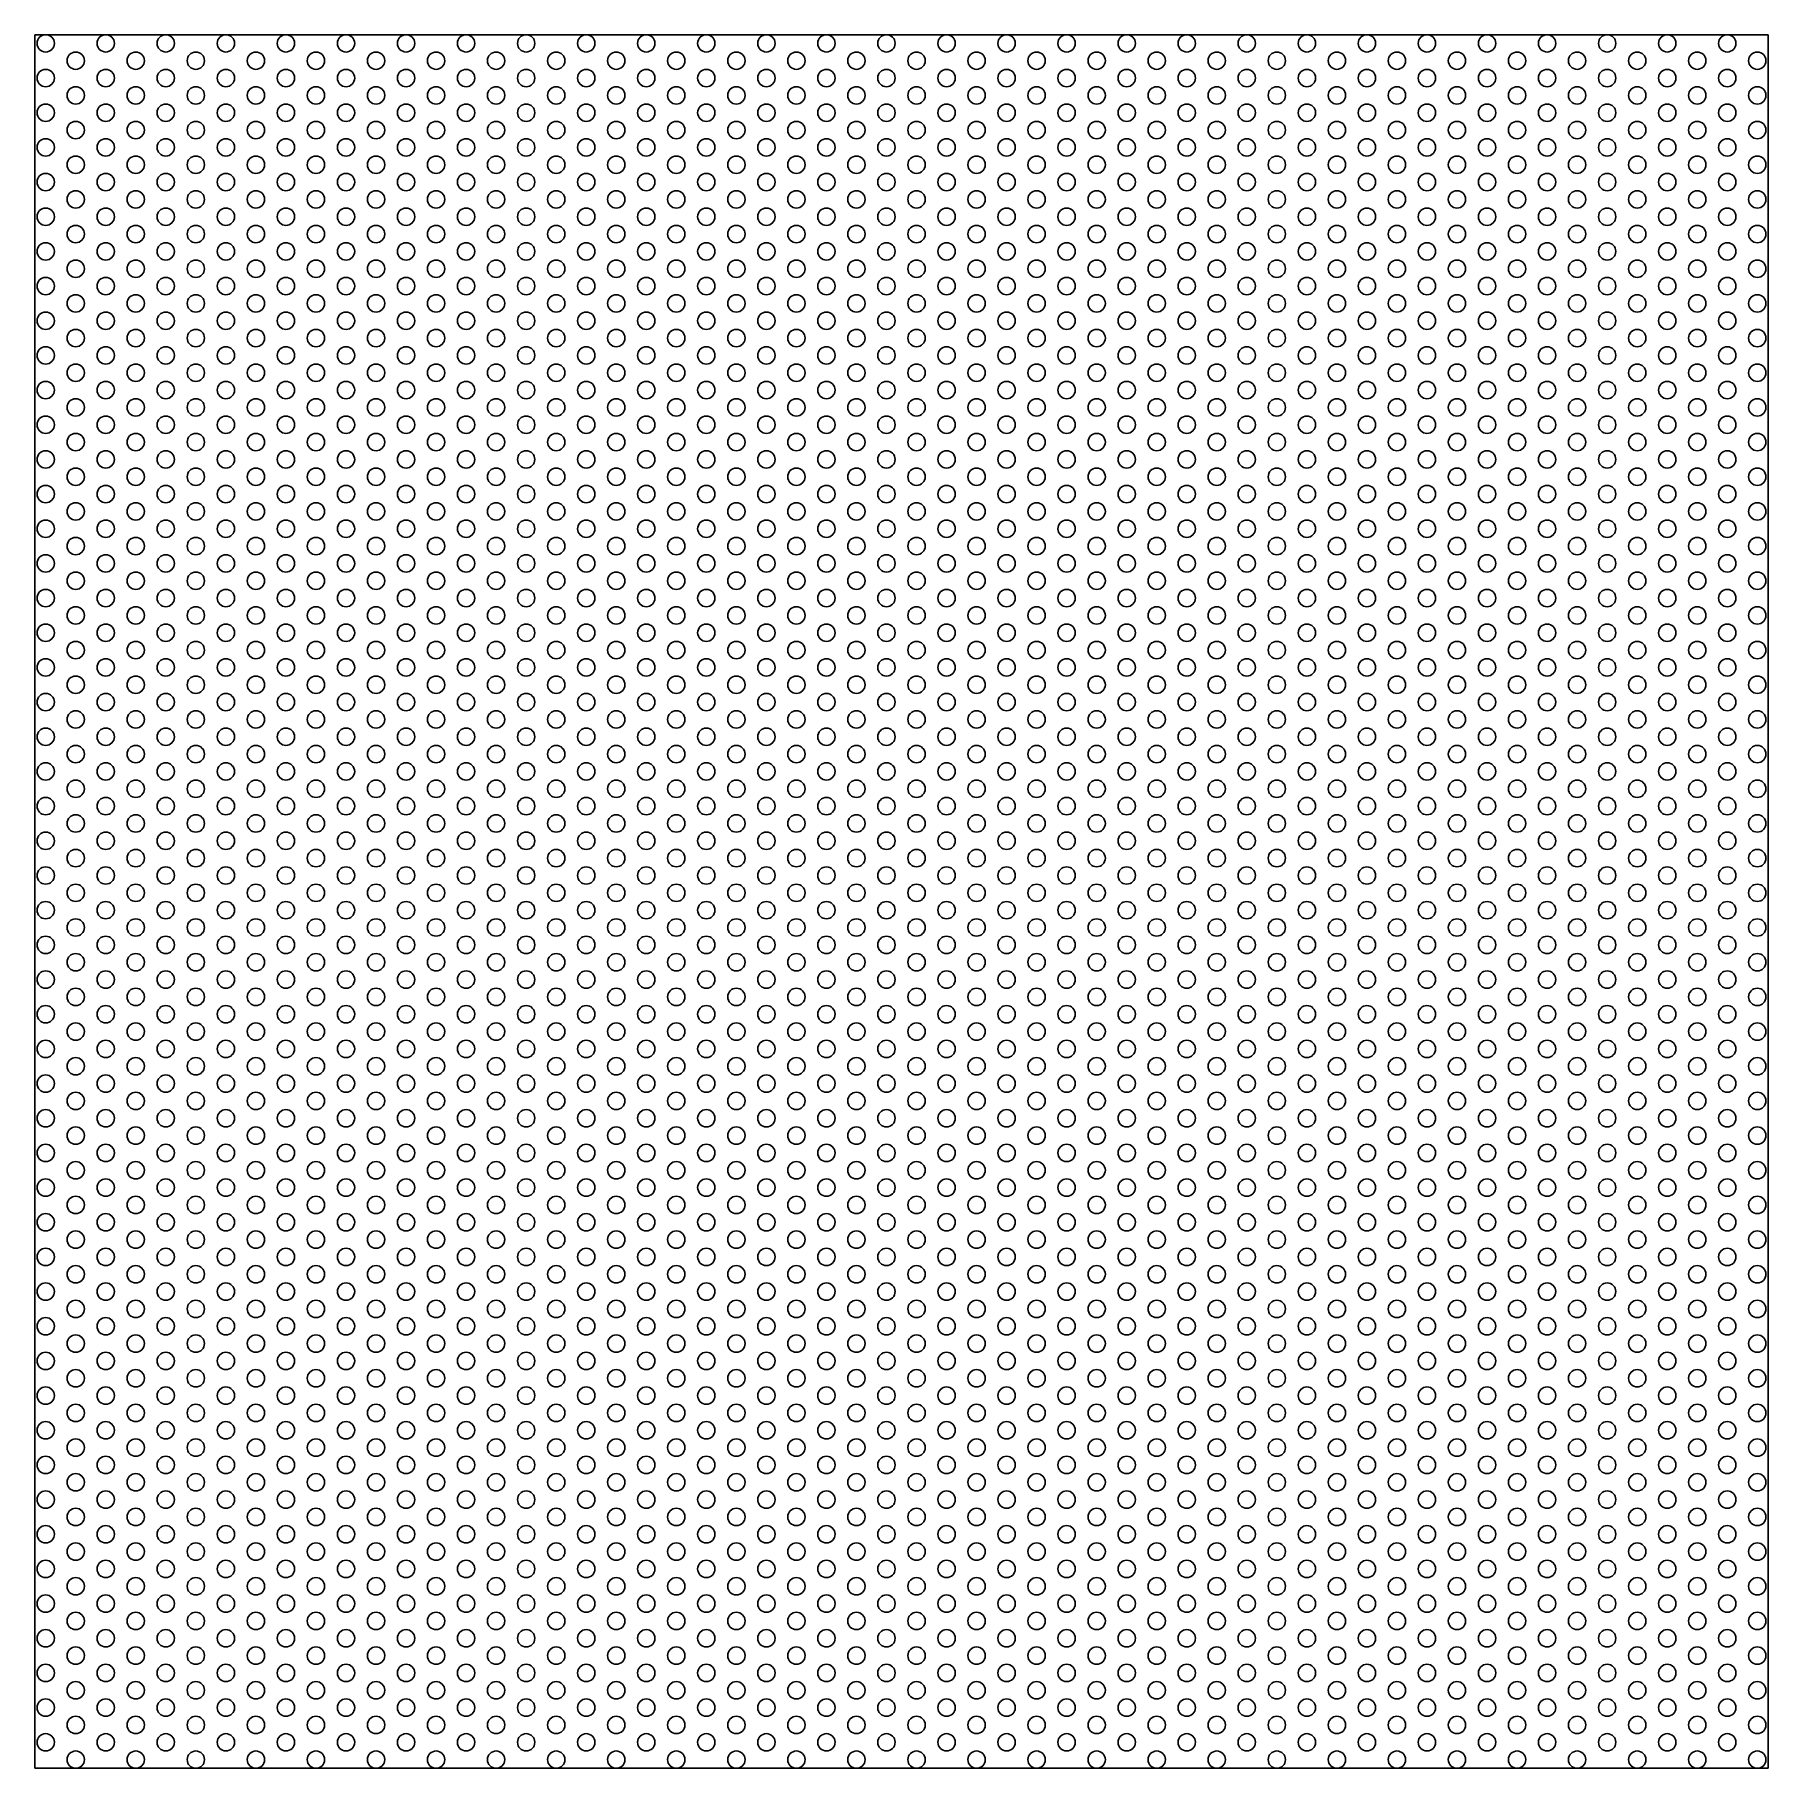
# Model space of a CAD drawing. Header units: millimetres. Extents: x 0 to 5, y 0 to 5.
import ezdxf

# ---------------------------------------------------------------- set-up
doc = ezdxf.new("R2010")
doc.units = ezdxf.units.MM

msp = doc.modelspace()

# ---------------------------------------------------------------- linework, layer by layer
for p, q in [((5, 5), (0, 5)), ((0, 5), (0, 0)), ((5, 0), (5, 5)), ((0, 0), (5, 0))]:
    msp.add_line(p, q)
for centre in [(0.0318, 4.975), (0.205, 4.975), (0.3782, 4.975), (0.5514, 4.975), (0.7246, 4.975), (0.8979, 4.975), (1.0711, 4.975), (1.2443, 4.975), (1.4175, 4.975), (1.5907, 4.975), (1.7639, 4.975), (1.9371, 4.975), (2.1103, 4.975), (2.2835, 4.975), (2.4567, 4.975), (2.6299, 4.975), (2.8031, 4.975), (2.9763, 4.975), (3.1495, 4.975), (3.3227, 4.975), (3.4959, 4.975), (3.6691, 4.975), (3.8423, 4.975), (4.0155, 4.975), (4.1887, 4.975), (4.362, 4.975), (4.5352, 4.975), (4.7084, 4.975), (4.8816, 4.975), (0.1184, 4.925), (0.2916, 4.925), (0.4648, 4.925), (0.638, 4.925), (0.8113, 4.925), (0.9845, 4.925), (1.1577, 4.925), (1.3309, 4.925), (1.5041, 4.925), (1.6773, 4.925), (1.8505, 4.925), (2.0237, 4.925), (2.1969, 4.925), (2.3701, 4.925), (2.5433, 4.925), (2.7165, 4.925), (2.8897, 4.925), (3.0629, 4.925), (3.2361, 4.925), (3.4093, 4.925), (3.5825, 4.925), (3.7557, 4.925), (3.9289, 4.925), (4.1021, 4.925), (4.2754, 4.925), (4.4486, 4.925), (4.6218, 4.925), (4.795, 4.925), (4.9682, 4.925), (0.0318, 4.875), (0.205, 4.875), (0.3782, 4.875), (0.5514, 4.875), (0.7246, 4.875), (0.8979, 4.875), (1.0711, 4.875), (1.2443, 4.875), (1.4175, 4.875), (1.5907, 4.875), (1.7639, 4.875), (1.9371, 4.875), (2.1103, 4.875), (2.2835, 4.875), (2.4567, 4.875), (2.6299, 4.875), (2.8031, 4.875), (2.9763, 4.875), (3.1495, 4.875), (3.3227, 4.875), (3.4959, 4.875), (3.6691, 4.875), (3.8423, 4.875), (4.0155, 4.875), (4.1887, 4.875), (4.362, 4.875), (4.5352, 4.875), (4.7084, 4.875), (4.8816, 4.875), (0.1184, 4.825), (0.2916, 4.825), (0.4648, 4.825), (0.638, 4.825), (0.8113, 4.825), (0.9845, 4.825), (1.1577, 4.825), (1.3309, 4.825), (1.5041, 4.825), (1.6773, 4.825), (1.8505, 4.825), (2.0237, 4.825), (2.1969, 4.825), (2.3701, 4.825), (2.5433, 4.825), (2.7165, 4.825), (2.8897, 4.825), (3.0629, 4.825), (3.2361, 4.825), (3.4093, 4.825), (3.5825, 4.825), (3.7557, 4.825), (3.9289, 4.825), (4.1021, 4.825), (4.2754, 4.825), (4.4486, 4.825), (4.6218, 4.825), (4.795, 4.825), (4.9682, 4.825), (0.0318, 4.775), (0.205, 4.775), (0.3782, 4.775), (0.5514, 4.775), (0.7246, 4.775), (0.8979, 4.775), (1.0711, 4.775), (1.2443, 4.775), (1.4175, 4.775), (1.5907, 4.775), (1.7639, 4.775), (1.9371, 4.775), (2.1103, 4.775), (2.2835, 4.775), (2.4567, 4.775), (2.6299, 4.775), (2.8031, 4.775), (2.9763, 4.775), (3.1495, 4.775), (3.3227, 4.775), (3.4959, 4.775), (3.6691, 4.775), (3.8423, 4.775), (4.0155, 4.775), (4.1887, 4.775), (4.362, 4.775), (4.5352, 4.775), (4.7084, 4.775), (4.8816, 4.775), (0.1184, 4.725), (0.2916, 4.725), (0.4648, 4.725), (0.638, 4.725), (0.8113, 4.725), (0.9845, 4.725), (1.1577, 4.725), (1.3309, 4.725), (1.5041, 4.725), (1.6773, 4.725), (1.8505, 4.725), (2.0237, 4.725), (2.1969, 4.725), (2.3701, 4.725), (2.5433, 4.725), (2.7165, 4.725), (2.8897, 4.725), (3.0629, 4.725), (3.2361, 4.725), (3.4093, 4.725), (3.5825, 4.725), (3.7557, 4.725), (3.9289, 4.725), (4.1021, 4.725), (4.2754, 4.725), (4.4486, 4.725), (4.6218, 4.725), (4.795, 4.725), (4.9682, 4.725), (0.0318, 4.675), (0.205, 4.675), (0.3782, 4.675), (0.5514, 4.675), (0.7246, 4.675), (0.8979, 4.675), (1.0711, 4.675), (1.2443, 4.675), (1.4175, 4.675), (1.5907, 4.675), (1.7639, 4.675), (1.9371, 4.675), (2.1103, 4.675), (2.2835, 4.675), (2.4567, 4.675), (2.6299, 4.675), (2.8031, 4.675), (2.9763, 4.675), (3.1495, 4.675), (3.3227, 4.675), (3.4959, 4.675), (3.6691, 4.675), (3.8423, 4.675), (4.0155, 4.675), (4.1887, 4.675), (4.362, 4.675), (4.5352, 4.675), (4.7084, 4.675), (4.8816, 4.675), (0.1184, 4.625), (0.2916, 4.625), (0.4648, 4.625), (0.638, 4.625), (0.8113, 4.625), (0.9845, 4.625), (1.1577, 4.625), (1.3309, 4.625), (1.5041, 4.625), (1.6773, 4.625), (1.8505, 4.625), (2.0237, 4.625), (2.1969, 4.625), (2.3701, 4.625), (2.5433, 4.625), (2.7165, 4.625), (2.8897, 4.625), (3.0629, 4.625), (3.2361, 4.625), (3.4093, 4.625), (3.5825, 4.625), (3.7557, 4.625), (3.9289, 4.625), (4.1021, 4.625), (4.2754, 4.625), (4.4486, 4.625), (4.6218, 4.625), (4.795, 4.625), (4.9682, 4.625), (0.0318, 4.575), (0.205, 4.575), (0.3782, 4.575), (0.5514, 4.575), (0.7246, 4.575), (0.8979, 4.575), (1.0711, 4.575), (1.2443, 4.575), (1.4175, 4.575), (1.5907, 4.575), (1.7639, 4.575), (1.9371, 4.575), (2.1103, 4.575), (2.2835, 4.575), (2.4567, 4.575), (2.6299, 4.575), (2.8031, 4.575), (2.9763, 4.575), (3.1495, 4.575), (3.3227, 4.575), (3.4959, 4.575), (3.6691, 4.575), (3.8423, 4.575), (4.0155, 4.575), (4.1887, 4.575), (4.362, 4.575), (4.5352, 4.575), (4.7084, 4.575), (4.8816, 4.575), (0.1184, 4.525), (0.2916, 4.525), (0.4648, 4.525), (0.638, 4.525), (0.8113, 4.525), (0.9845, 4.525), (1.1577, 4.525), (1.3309, 4.525), (1.5041, 4.525), (1.6773, 4.525), (1.8505, 4.525), (2.0237, 4.525), (2.1969, 4.525), (2.3701, 4.525), (2.5433, 4.525), (2.7165, 4.525), (2.8897, 4.525), (3.0629, 4.525), (3.2361, 4.525), (3.4093, 4.525), (3.5825, 4.525), (3.7557, 4.525), (3.9289, 4.525), (4.1021, 4.525), (4.2754, 4.525), (4.4486, 4.525), (4.6218, 4.525), (4.795, 4.525), (4.9682, 4.525), (0.0318, 4.475), (0.205, 4.475), (0.3782, 4.475), (0.5514, 4.475), (0.7246, 4.475), (0.8979, 4.475), (1.0711, 4.475), (1.2443, 4.475), (1.4175, 4.475), (1.5907, 4.475), (1.7639, 4.475), (1.9371, 4.475), (2.1103, 4.475), (2.2835, 4.475), (2.4567, 4.475), (2.6299, 4.475), (2.8031, 4.475), (2.9763, 4.475), (3.1495, 4.475), (3.3227, 4.475), (3.4959, 4.475), (3.6691, 4.475), (3.8423, 4.475), (4.0155, 4.475), (4.1887, 4.475), (4.362, 4.475), (4.5352, 4.475), (4.7084, 4.475), (4.8816, 4.475), (0.1184, 4.425), (0.2916, 4.425), (0.4648, 4.425), (0.638, 4.425), (0.8113, 4.425), (0.9845, 4.425), (1.1577, 4.425), (1.3309, 4.425), (1.5041, 4.425), (1.6773, 4.425), (1.8505, 4.425), (2.0237, 4.425), (2.1969, 4.425), (2.3701, 4.425), (2.5433, 4.425), (2.7165, 4.425), (2.8897, 4.425), (3.0629, 4.425), (3.2361, 4.425), (3.4093, 4.425), (3.5825, 4.425), (3.7557, 4.425), (3.9289, 4.425), (4.1021, 4.425), (4.2754, 4.425), (4.4486, 4.425), (4.6218, 4.425), (4.795, 4.425), (4.9682, 4.425), (0.0318, 4.375), (0.205, 4.375), (0.3782, 4.375), (0.5514, 4.375), (0.7246, 4.375), (0.8979, 4.375), (1.0711, 4.375), (1.2443, 4.375), (1.4175, 4.375), (1.5907, 4.375), (1.7639, 4.375), (1.9371, 4.375), (2.1103, 4.375), (2.2835, 4.375), (2.4567, 4.375), (2.6299, 4.375), (2.8031, 4.375), (2.9763, 4.375), (3.1495, 4.375), (3.3227, 4.375), (3.4959, 4.375), (3.6691, 4.375), (3.8423, 4.375), (4.0155, 4.375), (4.1887, 4.375), (4.362, 4.375), (4.5352, 4.375), (4.7084, 4.375), (4.8816, 4.375), (0.1184, 4.325), (0.2916, 4.325), (0.4648, 4.325), (0.638, 4.325), (0.8113, 4.325), (0.9845, 4.325), (1.1577, 4.325), (1.3309, 4.325), (1.5041, 4.325), (1.6773, 4.325), (1.8505, 4.325), (2.0237, 4.325), (2.1969, 4.325), (2.3701, 4.325), (2.5433, 4.325), (2.7165, 4.325), (2.8897, 4.325), (3.0629, 4.325), (3.2361, 4.325), (3.4093, 4.325), (3.5825, 4.325), (3.7557, 4.325), (3.9289, 4.325), (4.1021, 4.325), (4.2754, 4.325), (4.4486, 4.325), (4.6218, 4.325), (4.795, 4.325), (4.9682, 4.325), (0.0318, 4.275), (0.205, 4.275), (0.3782, 4.275), (0.5514, 4.275), (0.7246, 4.275), (0.8979, 4.275), (1.0711, 4.275), (1.2443, 4.275), (1.4175, 4.275), (1.5907, 4.275), (1.7639, 4.275), (1.9371, 4.275), (2.1103, 4.275), (2.2835, 4.275), (2.4567, 4.275), (2.6299, 4.275), (2.8031, 4.275), (2.9763, 4.275), (3.1495, 4.275), (3.3227, 4.275), (3.4959, 4.275), (3.6691, 4.275), (3.8423, 4.275), (4.0155, 4.275), (4.1887, 4.275), (4.362, 4.275), (4.5352, 4.275), (4.7084, 4.275), (4.8816, 4.275), (0.1184, 4.225), (0.2916, 4.225), (0.4648, 4.225), (0.638, 4.225), (0.8113, 4.225), (0.9845, 4.225), (1.1577, 4.225), (1.3309, 4.225), (1.5041, 4.225), (1.6773, 4.225), (1.8505, 4.225), (2.0237, 4.225), (2.1969, 4.225), (2.3701, 4.225), (2.5433, 4.225), (2.7165, 4.225), (2.8897, 4.225), (3.0629, 4.225), (3.2361, 4.225), (3.4093, 4.225), (3.5825, 4.225), (3.7557, 4.225), (3.9289, 4.225), (4.1021, 4.225), (4.2754, 4.225), (4.4486, 4.225), (4.6218, 4.225), (4.795, 4.225), (4.9682, 4.225), (0.0318, 4.175), (0.205, 4.175), (0.3782, 4.175), (0.5514, 4.175), (0.7246, 4.175), (0.8979, 4.175), (1.0711, 4.175), (1.2443, 4.175), (1.4175, 4.175), (1.5907, 4.175), (1.7639, 4.175), (1.9371, 4.175), (2.1103, 4.175), (2.2835, 4.175), (2.4567, 4.175), (2.6299, 4.175), (2.8031, 4.175), (2.9763, 4.175), (3.1495, 4.175), (3.3227, 4.175), (3.4959, 4.175), (3.6691, 4.175), (3.8423, 4.175), (4.0155, 4.175), (4.1887, 4.175), (4.362, 4.175), (4.5352, 4.175), (4.7084, 4.175), (4.8816, 4.175), (0.1184, 4.125), (0.2916, 4.125), (0.4648, 4.125), (0.638, 4.125), (0.8113, 4.125), (0.9845, 4.125), (1.1577, 4.125), (1.3309, 4.125), (1.5041, 4.125), (1.6773, 4.125), (1.8505, 4.125), (2.0237, 4.125), (2.1969, 4.125), (2.3701, 4.125), (2.5433, 4.125), (2.7165, 4.125), (2.8897, 4.125), (3.0629, 4.125), (3.2361, 4.125), (3.4093, 4.125), (3.5825, 4.125), (3.7557, 4.125), (3.9289, 4.125), (4.1021, 4.125), (4.2754, 4.125), (4.4486, 4.125), (4.6218, 4.125), (4.795, 4.125), (4.9682, 4.125), (0.0318, 4.075), (0.205, 4.075), (0.3782, 4.075), (0.5514, 4.075), (0.7246, 4.075), (0.8979, 4.075), (1.0711, 4.075), (1.2443, 4.075), (1.4175, 4.075), (1.5907, 4.075), (1.7639, 4.075), (1.9371, 4.075), (2.1103, 4.075), (2.2835, 4.075), (2.4567, 4.075), (2.6299, 4.075), (2.8031, 4.075), (2.9763, 4.075), (3.1495, 4.075), (3.3227, 4.075), (3.4959, 4.075), (3.6691, 4.075), (3.8423, 4.075), (4.0155, 4.075), (4.1887, 4.075), (4.362, 4.075), (4.5352, 4.075), (4.7084, 4.075), (4.8816, 4.075), (0.1184, 4.025), (0.2916, 4.025), (0.4648, 4.025), (0.638, 4.025), (0.8113, 4.025), (0.9845, 4.025), (1.1577, 4.025), (1.3309, 4.025), (1.5041, 4.025), (1.6773, 4.025), (1.8505, 4.025), (2.0237, 4.025), (2.1969, 4.025), (2.3701, 4.025), (2.5433, 4.025), (2.7165, 4.025), (2.8897, 4.025), (3.0629, 4.025), (3.2361, 4.025), (3.4093, 4.025), (3.5825, 4.025), (3.7557, 4.025), (3.9289, 4.025), (4.1021, 4.025), (4.2754, 4.025), (4.4486, 4.025), (4.6218, 4.025), (4.795, 4.025), (4.9682, 4.025), (0.0318, 3.975), (0.205, 3.975), (0.3782, 3.975), (0.5514, 3.975), (0.7246, 3.975), (0.8979, 3.975), (1.0711, 3.975), (1.2443, 3.975), (1.4175, 3.975), (1.5907, 3.975), (1.7639, 3.975), (1.9371, 3.975), (2.1103, 3.975), (2.2835, 3.975), (2.4567, 3.975), (2.6299, 3.975), (2.8031, 3.975), (2.9763, 3.975), (3.1495, 3.975), (3.3227, 3.975), (3.4959, 3.975), (3.6691, 3.975), (3.8423, 3.975), (4.0155, 3.975), (4.1887, 3.975), (4.362, 3.975), (4.5352, 3.975), (4.7084, 3.975), (4.8816, 3.975), (0.0318, 3.875), (0.1184, 3.925), (0.205, 3.875), (0.2916, 3.925), (0.3782, 3.875), (0.4648, 3.925), (0.5514, 3.875), (0.638, 3.925), (0.7246, 3.875), (0.8113, 3.925), (0.8979, 3.875), (0.9845, 3.925), (1.0711, 3.875), (1.1577, 3.925), (1.2443, 3.875), (1.3309, 3.925), (1.4175, 3.875), (1.5041, 3.925), (1.5907, 3.875), (1.6773, 3.925), (1.7639, 3.875), (1.8505, 3.925), (1.9371, 3.875), (2.0237, 3.925), (2.1103, 3.875), (2.1969, 3.925), (2.2835, 3.875), (2.3701, 3.925), (2.4567, 3.875), (2.5433, 3.925), (2.6299, 3.875), (2.7165, 3.925), (2.8031, 3.875), (2.8897, 3.925), (2.9763, 3.875), (3.0629, 3.925), (3.1495, 3.875), (3.2361, 3.925), (3.3227, 3.875), (3.4093, 3.925), (3.4959, 3.875), (3.5825, 3.925), (3.6691, 3.875), (3.7557, 3.925), (3.8423, 3.875), (3.9289, 3.925), (4.0155, 3.875), (4.1021, 3.925), (4.1887, 3.875), (4.2754, 3.925), (4.362, 3.875), (4.4486, 3.925), (4.5352, 3.875), (4.6218, 3.925), (4.7084, 3.875), (4.795, 3.925), (4.8816, 3.875), (4.9682, 3.925), (0.1184, 3.825), (0.2916, 3.825), (0.4648, 3.825), (0.638, 3.825), (0.8113, 3.825), (0.9845, 3.825), (1.1577, 3.825), (1.3309, 3.825), (1.5041, 3.825), (1.6773, 3.825), (1.8505, 3.825), (2.0237, 3.825), (2.1969, 3.825), (2.3701, 3.825), (2.5433, 3.825), (2.7165, 3.825), (2.8897, 3.825), (3.0629, 3.825), (3.2361, 3.825), (3.4093, 3.825), (3.5825, 3.825), (3.7557, 3.825), (3.9289, 3.825), (4.1021, 3.825), (4.2754, 3.825), (4.4486, 3.825), (4.6218, 3.825), (4.795, 3.825), (4.9682, 3.825), (0.0318, 3.775), (0.1184, 3.725), (0.205, 3.775), (0.2916, 3.725), (0.3782, 3.775), (0.4648, 3.725), (0.5514, 3.775), (0.638, 3.725), (0.7246, 3.775), (0.8113, 3.725), (0.8979, 3.775), (0.9845, 3.725), (1.0711, 3.775), (1.1577, 3.725), (1.2443, 3.775), (1.3309, 3.725), (1.4175, 3.775), (1.5041, 3.725), (1.5907, 3.775), (1.6773, 3.725), (1.7639, 3.775), (1.8505, 3.725), (1.9371, 3.775), (2.0237, 3.725), (2.1103, 3.775), (2.1969, 3.725), (2.2835, 3.775), (2.3701, 3.725), (2.4567, 3.775), (2.5433, 3.725), (2.6299, 3.775), (2.7165, 3.725), (2.8031, 3.775), (2.8897, 3.725), (2.9763, 3.775), (3.0629, 3.725), (3.1495, 3.775), (3.2361, 3.725), (3.3227, 3.775), (3.4093, 3.725), (3.4959, 3.775), (3.5825, 3.725), (3.6691, 3.775), (3.7557, 3.725), (3.8423, 3.775), (3.9289, 3.725), (4.0155, 3.775), (4.1021, 3.725), (4.1887, 3.775), (4.2754, 3.725), (4.362, 3.775), (4.4486, 3.725), (4.5352, 3.775), (4.6218, 3.725), (4.7084, 3.775), (4.795, 3.725), (4.8816, 3.775), (4.9682, 3.725), (0.0318, 3.675), (0.1184, 3.625), (0.205, 3.675), (0.2916, 3.625), (0.3782, 3.675), (0.4648, 3.625), (0.5514, 3.675), (0.638, 3.625), (0.7246, 3.675), (0.8113, 3.625), (0.8979, 3.675), (0.9845, 3.625), (1.0711, 3.675), (1.1577, 3.625), (1.2443, 3.675), (1.3309, 3.625), (1.4175, 3.675), (1.5041, 3.625), (1.5907, 3.675), (1.6773, 3.625), (1.7639, 3.675), (1.8505, 3.625), (1.9371, 3.675), (2.0237, 3.625), (2.1103, 3.675), (2.1969, 3.625), (2.2835, 3.675), (2.3701, 3.625), (2.4567, 3.675), (2.5433, 3.625), (2.6299, 3.675), (2.7165, 3.625), (2.8031, 3.675), (2.8897, 3.625), (2.9763, 3.675), (3.0629, 3.625), (3.1495, 3.675), (3.2361, 3.625), (3.3227, 3.675), (3.4093, 3.625), (3.4959, 3.675), (3.5825, 3.625), (3.6691, 3.675), (3.7557, 3.625), (3.8423, 3.675), (3.9289, 3.625), (4.0155, 3.675), (4.1021, 3.625), (4.1887, 3.675), (4.2754, 3.625), (4.362, 3.675), (4.4486, 3.625), (4.5352, 3.675), (4.6218, 3.625), (4.7084, 3.675), (4.795, 3.625), (4.8816, 3.675), (4.9682, 3.625), (0.0318, 3.575), (0.205, 3.575), (0.3782, 3.575), (0.5514, 3.575), (0.7246, 3.575), (0.8979, 3.575), (1.0711, 3.575), (1.2443, 3.575), (1.4175, 3.575), (1.5907, 3.575), (1.7639, 3.575), (1.9371, 3.575), (2.1103, 3.575), (2.2835, 3.575), (2.4567, 3.575), (2.6299, 3.575), (2.8031, 3.575), (2.9763, 3.575), (3.1495, 3.575), (3.3227, 3.575), (3.4959, 3.575), (3.6691, 3.575), (3.8423, 3.575), (4.0155, 3.575), (4.1887, 3.575), (4.362, 3.575), (4.5352, 3.575), (4.7084, 3.575), (4.8816, 3.575), (0.0318, 3.475), (0.1184, 3.525), (0.205, 3.475), (0.2916, 3.525), (0.3782, 3.475), (0.4648, 3.525), (0.5514, 3.475), (0.638, 3.525), (0.7246, 3.475), (0.8113, 3.525), (0.8979, 3.475), (0.9845, 3.525), (1.0711, 3.475), (1.1577, 3.525), (1.2443, 3.475), (1.3309, 3.525), (1.4175, 3.475), (1.5041, 3.525), (1.5907, 3.475), (1.6773, 3.525), (1.7639, 3.475), (1.8505, 3.525), (1.9371, 3.475), (2.0237, 3.525), (2.1103, 3.475), (2.1969, 3.525), (2.2835, 3.475), (2.3701, 3.525), (2.4567, 3.475), (2.5433, 3.525), (2.6299, 3.475), (2.7165, 3.525), (2.8031, 3.475), (2.8897, 3.525), (2.9763, 3.475), (3.0629, 3.525), (3.1495, 3.475), (3.2361, 3.525), (3.3227, 3.475), (3.4093, 3.525), (3.4959, 3.475), (3.5825, 3.525), (3.6691, 3.475), (3.7557, 3.525), (3.8423, 3.475), (3.9289, 3.525), (4.0155, 3.475), (4.1021, 3.525), (4.1887, 3.475), (4.2754, 3.525), (4.362, 3.475), (4.4486, 3.525), (4.5352, 3.475), (4.6218, 3.525), (4.7084, 3.475), (4.795, 3.525), (4.8816, 3.475), (4.9682, 3.525), (0.0318, 3.375), (0.1184, 3.425), (0.205, 3.375), (0.2916, 3.425), (0.3782, 3.375), (0.4648, 3.425), (0.5514, 3.375), (0.638, 3.425), (0.7246, 3.375), (0.8113, 3.425), (0.8979, 3.375), (0.9845, 3.425), (1.0711, 3.375), (1.1577, 3.425), (1.2443, 3.375), (1.3309, 3.425), (1.4175, 3.375), (1.5041, 3.425), (1.5907, 3.375), (1.6773, 3.425), (1.7639, 3.375), (1.8505, 3.425), (1.9371, 3.375), (2.0237, 3.425), (2.1103, 3.375), (2.1969, 3.425), (2.2835, 3.375), (2.3701, 3.425), (2.4567, 3.375), (2.5433, 3.425), (2.6299, 3.375), (2.7165, 3.425), (2.8031, 3.375), (2.8897, 3.425), (2.9763, 3.375), (3.0629, 3.425), (3.1495, 3.375), (3.2361, 3.425), (3.3227, 3.375), (3.4093, 3.425), (3.4959, 3.375), (3.5825, 3.425), (3.6691, 3.375), (3.7557, 3.425), (3.8423, 3.375), (3.9289, 3.425), (4.0155, 3.375), (4.1021, 3.425), (4.1887, 3.375), (4.2754, 3.425), (4.362, 3.375), (4.4486, 3.425), (4.5352, 3.375), (4.6218, 3.425), (4.7084, 3.375), (4.795, 3.425), (4.8816, 3.375), (4.9682, 3.425), (0.1184, 3.325), (0.2916, 3.325), (0.4648, 3.325), (0.638, 3.325), (0.8113, 3.325), (0.9845, 3.325), (1.1577, 3.325), (1.3309, 3.325), (1.5041, 3.325), (1.6773, 3.325), (1.8505, 3.325), (2.0237, 3.325), (2.1969, 3.325), (2.3701, 3.325), (2.5433, 3.325), (2.7165, 3.325), (2.8897, 3.325), (3.0629, 3.325), (3.2361, 3.325), (3.4093, 3.325), (3.5825, 3.325), (3.7557, 3.325), (3.9289, 3.325), (4.1021, 3.325), (4.2754, 3.325), (4.4486, 3.325), (4.6218, 3.325), (4.795, 3.325), (4.9682, 3.325), (0.0318, 3.275), (0.1184, 3.225), (0.205, 3.275), (0.2916, 3.225), (0.3782, 3.275), (0.4648, 3.225), (0.5514, 3.275), (0.638, 3.225), (0.7246, 3.275), (0.8113, 3.225), (0.8979, 3.275), (0.9845, 3.225), (1.0711, 3.275), (1.1577, 3.225), (1.2443, 3.275), (1.3309, 3.225), (1.4175, 3.275), (1.5041, 3.225), (1.5907, 3.275), (1.6773, 3.225), (1.7639, 3.275), (1.8505, 3.225), (1.9371, 3.275), (2.0237, 3.225), (2.1103, 3.275), (2.1969, 3.225), (2.2835, 3.275), (2.3701, 3.225), (2.4567, 3.275), (2.5433, 3.225), (2.6299, 3.275), (2.7165, 3.225), (2.8031, 3.275), (2.8897, 3.225), (2.9763, 3.275), (3.0629, 3.225), (3.1495, 3.275), (3.2361, 3.225), (3.3227, 3.275), (3.4093, 3.225), (3.4959, 3.275), (3.5825, 3.225), (3.6691, 3.275), (3.7557, 3.225), (3.8423, 3.275), (3.9289, 3.225), (4.0155, 3.275), (4.1021, 3.225), (4.1887, 3.275), (4.2754, 3.225), (4.362, 3.275), (4.4486, 3.225), (4.5352, 3.275), (4.6218, 3.225), (4.7084, 3.275), (4.795, 3.225), (4.8816, 3.275), (4.9682, 3.225), (0.0318, 3.175), (0.205, 3.175), (0.3782, 3.175), (0.5514, 3.175), (0.7246, 3.175), (0.8979, 3.175), (1.0711, 3.175), (1.2443, 3.175), (1.4175, 3.175), (1.5907, 3.175), (1.7639, 3.175), (1.9371, 3.175), (2.1103, 3.175), (2.2835, 3.175), (2.4567, 3.175), (2.6299, 3.175), (2.8031, 3.175), (2.9763, 3.175), (3.1495, 3.175), (3.3227, 3.175), (3.4959, 3.175), (3.6691, 3.175), (3.8423, 3.175), (4.0155, 3.175), (4.1887, 3.175), (4.362, 3.175), (4.5352, 3.175), (4.7084, 3.175), (4.8816, 3.175), (0.0318, 3.075), (0.1184, 3.125), (0.205, 3.075), (0.2916, 3.125), (0.3782, 3.075), (0.4648, 3.125), (0.5514, 3.075), (0.638, 3.125), (0.7246, 3.075), (0.8113, 3.125), (0.8979, 3.075), (0.9845, 3.125), (1.0711, 3.075), (1.1577, 3.125), (1.2443, 3.075), (1.3309, 3.125), (1.4175, 3.075), (1.5041, 3.125), (1.5907, 3.075), (1.6773, 3.125), (1.7639, 3.075), (1.8505, 3.125), (1.9371, 3.075), (2.0237, 3.125), (2.1103, 3.075), (2.1969, 3.125), (2.2835, 3.075), (2.3701, 3.125), (2.4567, 3.075), (2.5433, 3.125), (2.6299, 3.075), (2.7165, 3.125), (2.8031, 3.075), (2.8897, 3.125), (2.9763, 3.075), (3.0629, 3.125), (3.1495, 3.075), (3.2361, 3.125), (3.3227, 3.075), (3.4093, 3.125), (3.4959, 3.075), (3.5825, 3.125), (3.6691, 3.075), (3.7557, 3.125), (3.8423, 3.075), (3.9289, 3.125), (4.0155, 3.075), (4.1021, 3.125), (4.1887, 3.075), (4.2754, 3.125), (4.362, 3.075), (4.4486, 3.125), (4.5352, 3.075), (4.6218, 3.125), (4.7084, 3.075), (4.795, 3.125), (4.8816, 3.075), (4.9682, 3.125), (0.0318, 2.975), (0.1184, 3.025), (0.205, 2.975), (0.2916, 3.025), (0.3782, 2.975), (0.4648, 3.025), (0.5514, 2.975), (0.638, 3.025), (0.7246, 2.975), (0.8113, 3.025), (0.8979, 2.975), (0.9845, 3.025), (1.0711, 2.975), (1.1577, 3.025), (1.2443, 2.975), (1.3309, 3.025), (1.4175, 2.975), (1.5041, 3.025), (1.5907, 2.975), (1.6773, 3.025), (1.7639, 2.975), (1.8505, 3.025), (1.9371, 2.975), (2.0237, 3.025), (2.1103, 2.975), (2.1969, 3.025), (2.2835, 2.975), (2.3701, 3.025), (2.4567, 2.975), (2.5433, 3.025), (2.6299, 2.975), (2.7165, 3.025), (2.8031, 2.975), (2.8897, 3.025), (2.9763, 2.975), (3.0629, 3.025), (3.1495, 2.975), (3.2361, 3.025), (3.3227, 2.975), (3.4093, 3.025), (3.4959, 2.975), (3.5825, 3.025), (3.6691, 2.975), (3.7557, 3.025), (3.8423, 2.975), (3.9289, 3.025), (4.0155, 2.975), (4.1021, 3.025), (4.1887, 2.975), (4.2754, 3.025), (4.362, 2.975), (4.4486, 3.025), (4.5352, 2.975), (4.6218, 3.025), (4.7084, 2.975), (4.795, 3.025), (4.8816, 2.975), (4.9682, 3.025), (0.1184, 2.925), (0.2916, 2.925), (0.4648, 2.925), (0.638, 2.925), (0.8113, 2.925), (0.9845, 2.925), (1.1577, 2.925), (1.3309, 2.925), (1.5041, 2.925), (1.6773, 2.925), (1.8505, 2.925), (2.0237, 2.925), (2.1969, 2.925), (2.3701, 2.925), (2.5433, 2.925), (2.7165, 2.925), (2.8897, 2.925), (3.0629, 2.925), (3.2361, 2.925), (3.4093, 2.925), (3.5825, 2.925), (3.7557, 2.925), (3.9289, 2.925), (4.1021, 2.925), (4.2754, 2.925), (4.4486, 2.925), (4.6218, 2.925), (4.795, 2.925), (4.9682, 2.925), (0.0318, 2.875), (0.1184, 2.825), (0.205, 2.875), (0.2916, 2.825), (0.3782, 2.875), (0.4648, 2.825), (0.5514, 2.875), (0.638, 2.825), (0.7246, 2.875), (0.8113, 2.825), (0.8979, 2.875), (0.9845, 2.825), (1.0711, 2.875), (1.1577, 2.825), (1.2443, 2.875), (1.3309, 2.825), (1.4175, 2.875), (1.5041, 2.825), (1.5907, 2.875), (1.6773, 2.825), (1.7639, 2.875), (1.8505, 2.825), (1.9371, 2.875), (2.0237, 2.825), (2.1103, 2.875), (2.1969, 2.825), (2.2835, 2.875), (2.3701, 2.825), (2.4567, 2.875), (2.5433, 2.825), (2.6299, 2.875), (2.7165, 2.825), (2.8031, 2.875), (2.8897, 2.825), (2.9763, 2.875), (3.0629, 2.825), (3.1495, 2.875), (3.2361, 2.825), (3.3227, 2.875), (3.4093, 2.825), (3.4959, 2.875), (3.5825, 2.825), (3.6691, 2.875), (3.7557, 2.825), (3.8423, 2.875), (3.9289, 2.825), (4.0155, 2.875), (4.1021, 2.825), (4.1887, 2.875), (4.2754, 2.825), (4.362, 2.875), (4.4486, 2.825), (4.5352, 2.875), (4.6218, 2.825), (4.7084, 2.875), (4.795, 2.825), (4.8816, 2.875), (4.9682, 2.825), (0.0318, 2.775), (0.1184, 2.725), (0.205, 2.775), (0.2916, 2.725), (0.3782, 2.775), (0.4648, 2.725), (0.5514, 2.775), (0.638, 2.725), (0.7246, 2.775), (0.8113, 2.725), (0.8979, 2.775), (0.9845, 2.725), (1.0711, 2.775), (1.1577, 2.725), (1.2443, 2.775), (1.3309, 2.725), (1.4175, 2.775), (1.5041, 2.725), (1.5907, 2.775), (1.6773, 2.725), (1.7639, 2.775), (1.8505, 2.725), (1.9371, 2.775), (2.0237, 2.725), (2.1103, 2.775), (2.1969, 2.725), (2.2835, 2.775), (2.3701, 2.725), (2.4567, 2.775), (2.5433, 2.725), (2.6299, 2.775), (2.7165, 2.725), (2.8031, 2.775), (2.8897, 2.725), (2.9763, 2.775), (3.0629, 2.725), (3.1495, 2.775), (3.2361, 2.725), (3.3227, 2.775), (3.4093, 2.725), (3.4959, 2.775), (3.5825, 2.725), (3.6691, 2.775), (3.7557, 2.725), (3.8423, 2.775), (3.9289, 2.725), (4.0155, 2.775), (4.1021, 2.725), (4.1887, 2.775), (4.2754, 2.725), (4.362, 2.775), (4.4486, 2.725), (4.5352, 2.775), (4.6218, 2.725), (4.7084, 2.775), (4.795, 2.725), (4.8816, 2.775), (4.9682, 2.725), (0.0318, 2.675), (0.205, 2.675), (0.3782, 2.675), (0.5514, 2.675), (0.7246, 2.675), (0.8979, 2.675), (1.0711, 2.675), (1.2443, 2.675), (1.4175, 2.675), (1.5907, 2.675), (1.7639, 2.675), (1.9371, 2.675), (2.1103, 2.675), (2.2835, 2.675), (2.4567, 2.675), (2.6299, 2.675), (2.8031, 2.675), (2.9763, 2.675), (3.1495, 2.675), (3.3227, 2.675), (3.4959, 2.675), (3.6691, 2.675), (3.8423, 2.675), (4.0155, 2.675), (4.1887, 2.675), (4.362, 2.675), (4.5352, 2.675), (4.7084, 2.675), (4.8816, 2.675), (0.0318, 2.575), (0.1184, 2.625), (0.205, 2.575), (0.2916, 2.625), (0.3782, 2.575), (0.4648, 2.625), (0.5514, 2.575), (0.638, 2.625), (0.7246, 2.575), (0.8113, 2.625), (0.8979, 2.575), (0.9845, 2.625), (1.0711, 2.575), (1.1577, 2.625), (1.2443, 2.575), (1.3309, 2.625), (1.4175, 2.575), (1.5041, 2.625), (1.5907, 2.575), (1.6773, 2.625), (1.7639, 2.575), (1.8505, 2.625), (1.9371, 2.575), (2.0237, 2.625), (2.1103, 2.575), (2.1969, 2.625), (2.2835, 2.575), (2.3701, 2.625), (2.4567, 2.575), (2.5433, 2.625), (2.6299, 2.575), (2.7165, 2.625), (2.8031, 2.575), (2.8897, 2.625), (2.9763, 2.575), (3.0629, 2.625), (3.1495, 2.575), (3.2361, 2.625), (3.3227, 2.575), (3.4093, 2.625), (3.4959, 2.575), (3.5825, 2.625), (3.6691, 2.575), (3.7557, 2.625), (3.8423, 2.575), (3.9289, 2.625), (4.0155, 2.575), (4.1021, 2.625), (4.1887, 2.575), (4.2754, 2.625), (4.362, 2.575), (4.4486, 2.625), (4.5352, 2.575), (4.6218, 2.625), (4.7084, 2.575), (4.795, 2.625), (4.8816, 2.575), (4.9682, 2.625), (0.0318, 2.475), (0.1184, 2.525), (0.205, 2.475), (0.2916, 2.525), (0.3782, 2.475), (0.4648, 2.525), (0.5514, 2.475), (0.638, 2.525), (0.7246, 2.475), (0.8113, 2.525), (0.8979, 2.475), (0.9845, 2.525), (1.0711, 2.475), (1.1577, 2.525), (1.2443, 2.475), (1.3309, 2.525), (1.4175, 2.475), (1.5041, 2.525), (1.5907, 2.475), (1.6773, 2.525), (1.7639, 2.475), (1.8505, 2.525), (1.9371, 2.475), (2.0237, 2.525), (2.1103, 2.475), (2.1969, 2.525), (2.2835, 2.475), (2.3701, 2.525), (2.4567, 2.475), (2.5433, 2.525), (2.6299, 2.475), (2.7165, 2.525), (2.8031, 2.475), (2.8897, 2.525), (2.9763, 2.475), (3.0629, 2.525), (3.1495, 2.475), (3.2361, 2.525), (3.3227, 2.475), (3.4093, 2.525), (3.4959, 2.475), (3.5825, 2.525), (3.6691, 2.475), (3.7557, 2.525), (3.8423, 2.475), (3.9289, 2.525), (4.0155, 2.475), (4.1021, 2.525), (4.1887, 2.475), (4.2754, 2.525), (4.362, 2.475), (4.4486, 2.525), (4.5352, 2.475), (4.6218, 2.525), (4.7084, 2.475), (4.795, 2.525), (4.8816, 2.475), (4.9682, 2.525), (0.1184, 2.425), (0.2916, 2.425), (0.4648, 2.425), (0.638, 2.425), (0.8113, 2.425), (0.9845, 2.425), (1.1577, 2.425), (1.3309, 2.425), (1.5041, 2.425), (1.6773, 2.425), (1.8505, 2.425), (2.0237, 2.425), (2.1969, 2.425), (2.3701, 2.425), (2.5433, 2.425), (2.7165, 2.425), (2.8897, 2.425), (3.0629, 2.425), (3.2361, 2.425), (3.4093, 2.425), (3.5825, 2.425), (3.7557, 2.425), (3.9289, 2.425), (4.1021, 2.425), (4.2754, 2.425), (4.4486, 2.425), (4.6218, 2.425), (4.795, 2.425), (4.9682, 2.425), (0.0318, 2.375), (0.1184, 2.325), (0.205, 2.375), (0.2916, 2.325), (0.3782, 2.375), (0.4648, 2.325), (0.5514, 2.375), (0.638, 2.325), (0.7246, 2.375), (0.8113, 2.325), (0.8979, 2.375), (0.9845, 2.325), (1.0711, 2.375), (1.1577, 2.325), (1.2443, 2.375), (1.3309, 2.325), (1.4175, 2.375), (1.5041, 2.325), (1.5907, 2.375), (1.6773, 2.325), (1.7639, 2.375), (1.8505, 2.325), (1.9371, 2.375), (2.0237, 2.325), (2.1103, 2.375), (2.1969, 2.325), (2.2835, 2.375), (2.3701, 2.325), (2.4567, 2.375), (2.5433, 2.325), (2.6299, 2.375), (2.7165, 2.325), (2.8031, 2.375), (2.8897, 2.325), (2.9763, 2.375), (3.0629, 2.325), (3.1495, 2.375), (3.2361, 2.325), (3.3227, 2.375), (3.4093, 2.325), (3.4959, 2.375), (3.5825, 2.325), (3.6691, 2.375), (3.7557, 2.325), (3.8423, 2.375), (3.9289, 2.325), (4.0155, 2.375), (4.1021, 2.325), (4.1887, 2.375), (4.2754, 2.325), (4.362, 2.375), (4.4486, 2.325), (4.5352, 2.375), (4.6218, 2.325), (4.7084, 2.375), (4.795, 2.325), (4.8816, 2.375), (4.9682, 2.325), (0.0318, 2.275), (0.1184, 2.225), (0.205, 2.275), (0.2916, 2.225), (0.3782, 2.275), (0.4648, 2.225), (0.5514, 2.275), (0.638, 2.225), (0.7246, 2.275), (0.8113, 2.225), (0.8979, 2.275), (0.9845, 2.225), (1.0711, 2.275), (1.1577, 2.225), (1.2443, 2.275), (1.3309, 2.225), (1.4175, 2.275), (1.5041, 2.225), (1.5907, 2.275), (1.6773, 2.225), (1.7639, 2.275), (1.8505, 2.225), (1.9371, 2.275), (2.0237, 2.225), (2.1103, 2.275), (2.1969, 2.225), (2.2835, 2.275), (2.3701, 2.225), (2.4567, 2.275), (2.5433, 2.225), (2.6299, 2.275), (2.7165, 2.225), (2.8031, 2.275), (2.8897, 2.225), (2.9763, 2.275), (3.0629, 2.225), (3.1495, 2.275), (3.2361, 2.225), (3.3227, 2.275), (3.4093, 2.225), (3.4959, 2.275), (3.5825, 2.225), (3.6691, 2.275), (3.7557, 2.225), (3.8423, 2.275), (3.9289, 2.225), (4.0155, 2.275), (4.1021, 2.225), (4.1887, 2.275), (4.2754, 2.225), (4.362, 2.275), (4.4486, 2.225), (4.5352, 2.275), (4.6218, 2.225), (4.7084, 2.275), (4.795, 2.225), (4.8816, 2.275), (4.9682, 2.225), (0.0318, 2.175), (0.205, 2.175), (0.3782, 2.175), (0.5514, 2.175), (0.7246, 2.175), (0.8979, 2.175), (1.0711, 2.175), (1.2443, 2.175), (1.4175, 2.175), (1.5907, 2.175), (1.7639, 2.175), (1.9371, 2.175), (2.1103, 2.175), (2.2835, 2.175), (2.4567, 2.175), (2.6299, 2.175), (2.8031, 2.175), (2.9763, 2.175), (3.1495, 2.175), (3.3227, 2.175), (3.4959, 2.175), (3.6691, 2.175), (3.8423, 2.175), (4.0155, 2.175), (4.1887, 2.175), (4.362, 2.175), (4.5352, 2.175), (4.7084, 2.175), (4.8816, 2.175), (0.0318, 2.075), (0.1184, 2.125), (0.205, 2.075), (0.2916, 2.125), (0.3782, 2.075), (0.4648, 2.125), (0.5514, 2.075), (0.638, 2.125), (0.7246, 2.075), (0.8113, 2.125), (0.8979, 2.075), (0.9845, 2.125), (1.0711, 2.075), (1.1577, 2.125), (1.2443, 2.075), (1.3309, 2.125), (1.4175, 2.075), (1.5041, 2.125), (1.5907, 2.075), (1.6773, 2.125), (1.7639, 2.075), (1.8505, 2.125), (1.9371, 2.075), (2.0237, 2.125), (2.1103, 2.075), (2.1969, 2.125), (2.2835, 2.075), (2.3701, 2.125), (2.4567, 2.075), (2.5433, 2.125), (2.6299, 2.075), (2.7165, 2.125), (2.8031, 2.075), (2.8897, 2.125), (2.9763, 2.075), (3.0629, 2.125), (3.1495, 2.075), (3.2361, 2.125), (3.3227, 2.075), (3.4093, 2.125), (3.4959, 2.075), (3.5825, 2.125), (3.6691, 2.075), (3.7557, 2.125), (3.8423, 2.075), (3.9289, 2.125), (4.0155, 2.075), (4.1021, 2.125), (4.1887, 2.075), (4.2754, 2.125), (4.362, 2.075), (4.4486, 2.125), (4.5352, 2.075), (4.6218, 2.125), (4.7084, 2.075), (4.795, 2.125), (4.8816, 2.075), (4.9682, 2.125), (0.0318, 1.975), (0.1184, 2.025), (0.205, 1.975), (0.2916, 2.025), (0.3782, 1.975), (0.4648, 2.025), (0.5514, 1.975), (0.638, 2.025), (0.7246, 1.975), (0.8113, 2.025), (0.8979, 1.975), (0.9845, 2.025), (1.0711, 1.975), (1.1577, 2.025), (1.2443, 1.975), (1.3309, 2.025), (1.4175, 1.975), (1.5041, 2.025), (1.5907, 1.975), (1.6773, 2.025), (1.7639, 1.975), (1.8505, 2.025), (1.9371, 1.975), (2.0237, 2.025), (2.1103, 1.975), (2.1969, 2.025), (2.2835, 1.975), (2.3701, 2.025), (2.4567, 1.975), (2.5433, 2.025), (2.6299, 1.975), (2.7165, 2.025), (2.8031, 1.975), (2.8897, 2.025), (2.9763, 1.975), (3.0629, 2.025), (3.1495, 1.975), (3.2361, 2.025), (3.3227, 1.975), (3.4093, 2.025), (3.4959, 1.975), (3.5825, 2.025), (3.6691, 1.975), (3.7557, 2.025), (3.8423, 1.975), (3.9289, 2.025), (4.0155, 1.975), (4.1021, 2.025), (4.1887, 1.975), (4.2754, 2.025), (4.362, 1.975), (4.4486, 2.025), (4.5352, 1.975), (4.6218, 2.025), (4.7084, 1.975), (4.795, 2.025), (4.8816, 1.975), (4.9682, 2.025), (0.1184, 1.925), (0.2916, 1.925), (0.4648, 1.925), (0.638, 1.925), (0.8113, 1.925), (0.9845, 1.925), (1.1577, 1.925), (1.3309, 1.925), (1.5041, 1.925), (1.6773, 1.925), (1.8505, 1.925), (2.0237, 1.925), (2.1969, 1.925), (2.3701, 1.925), (2.5433, 1.925), (2.7165, 1.925), (2.8897, 1.925), (3.0629, 1.925), (3.2361, 1.925), (3.4093, 1.925), (3.5825, 1.925), (3.7557, 1.925), (3.9289, 1.925), (4.1021, 1.925), (4.2754, 1.925), (4.4486, 1.925), (4.6218, 1.925), (4.795, 1.925), (4.9682, 1.925), (0.0318, 1.875), (0.205, 1.875), (0.3782, 1.875), (0.5514, 1.875), (0.7246, 1.875), (0.8979, 1.875), (1.0711, 1.875), (1.2443, 1.875), (1.4175, 1.875), (1.5907, 1.875), (1.7639, 1.875), (1.9371, 1.875), (2.1103, 1.875), (2.2835, 1.875), (2.4567, 1.875), (2.6299, 1.875), (2.8031, 1.875), (2.9763, 1.875), (3.1495, 1.875), (3.3227, 1.875), (3.4959, 1.875), (3.6691, 1.875), (3.8423, 1.875), (4.0155, 1.875), (4.1887, 1.875), (4.362, 1.875), (4.5352, 1.875), (4.7084, 1.875), (4.8816, 1.875), (0.1184, 1.825), (0.2916, 1.825), (0.4648, 1.825), (0.638, 1.825), (0.8113, 1.825), (0.9845, 1.825), (1.1577, 1.825), (1.3309, 1.825), (1.5041, 1.825), (1.6773, 1.825), (1.8505, 1.825), (2.0237, 1.825), (2.1969, 1.825), (2.3701, 1.825), (2.5433, 1.825), (2.7165, 1.825), (2.8897, 1.825), (3.0629, 1.825), (3.2361, 1.825), (3.4093, 1.825), (3.5825, 1.825), (3.7557, 1.825), (3.9289, 1.825), (4.1021, 1.825), (4.2754, 1.825), (4.4486, 1.825), (4.6218, 1.825), (4.795, 1.825), (4.9682, 1.825), (0.0318, 1.775), (0.1184, 1.725), (0.205, 1.775), (0.2916, 1.725), (0.3782, 1.775), (0.4648, 1.725), (0.5514, 1.775), (0.638, 1.725), (0.7246, 1.775), (0.8113, 1.725), (0.8979, 1.775), (0.9845, 1.725), (1.0711, 1.775), (1.1577, 1.725), (1.2443, 1.775), (1.3309, 1.725), (1.4175, 1.775), (1.5041, 1.725), (1.5907, 1.775), (1.6773, 1.725), (1.7639, 1.775), (1.8505, 1.725), (1.9371, 1.775), (2.0237, 1.725), (2.1103, 1.775), (2.1969, 1.725), (2.2835, 1.775), (2.3701, 1.725), (2.4567, 1.775), (2.5433, 1.725), (2.6299, 1.775), (2.7165, 1.725), (2.8031, 1.775), (2.8897, 1.725), (2.9763, 1.775), (3.0629, 1.725), (3.1495, 1.775), (3.2361, 1.725), (3.3227, 1.775), (3.4093, 1.725), (3.4959, 1.775), (3.5825, 1.725), (3.6691, 1.775), (3.7557, 1.725), (3.8423, 1.775), (3.9289, 1.725), (4.0155, 1.775), (4.1021, 1.725), (4.1887, 1.775), (4.2754, 1.725), (4.362, 1.775), (4.4486, 1.725), (4.5352, 1.775), (4.6218, 1.725), (4.7084, 1.775), (4.795, 1.725), (4.8816, 1.775), (4.9682, 1.725), (0.0318, 1.675), (0.205, 1.675), (0.3782, 1.675), (0.5514, 1.675), (0.7246, 1.675), (0.8979, 1.675), (1.0711, 1.675), (1.2443, 1.675), (1.4175, 1.675), (1.5907, 1.675), (1.7639, 1.675), (1.9371, 1.675), (2.1103, 1.675), (2.2835, 1.675), (2.4567, 1.675), (2.6299, 1.675), (2.8031, 1.675), (2.9763, 1.675), (3.1495, 1.675), (3.3227, 1.675), (3.4959, 1.675), (3.6691, 1.675), (3.8423, 1.675), (4.0155, 1.675), (4.1887, 1.675), (4.362, 1.675), (4.5352, 1.675), (4.7084, 1.675), (4.8816, 1.675), (0.1184, 1.625), (0.2916, 1.625), (0.4648, 1.625), (0.638, 1.625), (0.8113, 1.625), (0.9845, 1.625), (1.1577, 1.625), (1.3309, 1.625), (1.5041, 1.625), (1.6773, 1.625), (1.8505, 1.625), (2.0237, 1.625), (2.1969, 1.625), (2.3701, 1.625), (2.5433, 1.625), (2.7165, 1.625), (2.8897, 1.625), (3.0629, 1.625), (3.2361, 1.625), (3.4093, 1.625), (3.5825, 1.625), (3.7557, 1.625), (3.9289, 1.625), (4.1021, 1.625), (4.2754, 1.625), (4.4486, 1.625), (4.6218, 1.625), (4.795, 1.625), (4.9682, 1.625), (0.0318, 1.575), (0.205, 1.575), (0.3782, 1.575), (0.5514, 1.575), (0.7246, 1.575), (0.8979, 1.575), (1.0711, 1.575), (1.2443, 1.575), (1.4175, 1.575), (1.5907, 1.575), (1.7639, 1.575), (1.9371, 1.575), (2.1103, 1.575), (2.2835, 1.575), (2.4567, 1.575), (2.6299, 1.575), (2.8031, 1.575), (2.9763, 1.575), (3.1495, 1.575), (3.3227, 1.575), (3.4959, 1.575), (3.6691, 1.575), (3.8423, 1.575), (4.0155, 1.575), (4.1887, 1.575), (4.362, 1.575), (4.5352, 1.575), (4.7084, 1.575), (4.8816, 1.575), (0.0318, 1.475), (0.1184, 1.525), (0.205, 1.475), (0.2916, 1.525), (0.3782, 1.475), (0.4648, 1.525), (0.5514, 1.475), (0.638, 1.525), (0.7246, 1.475), (0.8113, 1.525), (0.8979, 1.475), (0.9845, 1.525), (1.0711, 1.475), (1.1577, 1.525), (1.2443, 1.475), (1.3309, 1.525), (1.4175, 1.475), (1.5041, 1.525), (1.5907, 1.475), (1.6773, 1.525), (1.7639, 1.475), (1.8505, 1.525), (1.9371, 1.475), (2.0237, 1.525), (2.1103, 1.475), (2.1969, 1.525), (2.2835, 1.475), (2.3701, 1.525), (2.4567, 1.475), (2.5433, 1.525), (2.6299, 1.475), (2.7165, 1.525), (2.8031, 1.475), (2.8897, 1.525), (2.9763, 1.475), (3.0629, 1.525), (3.1495, 1.475), (3.2361, 1.525), (3.3227, 1.475), (3.4093, 1.525), (3.4959, 1.475), (3.5825, 1.525), (3.6691, 1.475), (3.7557, 1.525), (3.8423, 1.475), (3.9289, 1.525), (4.0155, 1.475), (4.1021, 1.525), (4.1887, 1.475), (4.2754, 1.525), (4.362, 1.475), (4.4486, 1.525), (4.5352, 1.475), (4.6218, 1.525), (4.7084, 1.475), (4.795, 1.525), (4.8816, 1.475), (4.9682, 1.525), (0.1184, 1.425), (0.2916, 1.425), (0.4648, 1.425), (0.638, 1.425), (0.8113, 1.425), (0.9845, 1.425), (1.1577, 1.425), (1.3309, 1.425), (1.5041, 1.425), (1.6773, 1.425), (1.8505, 1.425), (2.0237, 1.425), (2.1969, 1.425), (2.3701, 1.425), (2.5433, 1.425), (2.7165, 1.425), (2.8897, 1.425), (3.0629, 1.425), (3.2361, 1.425), (3.4093, 1.425), (3.5825, 1.425), (3.7557, 1.425), (3.9289, 1.425), (4.1021, 1.425), (4.2754, 1.425), (4.4486, 1.425), (4.6218, 1.425), (4.795, 1.425), (4.9682, 1.425), (0.0318, 1.375), (0.205, 1.375), (0.3782, 1.375), (0.5514, 1.375), (0.7246, 1.375), (0.8979, 1.375), (1.0711, 1.375), (1.2443, 1.375), (1.4175, 1.375), (1.5907, 1.375), (1.7639, 1.375), (1.9371, 1.375), (2.1103, 1.375), (2.2835, 1.375), (2.4567, 1.375), (2.6299, 1.375), (2.8031, 1.375), (2.9763, 1.375), (3.1495, 1.375), (3.3227, 1.375), (3.4959, 1.375), (3.6691, 1.375), (3.8423, 1.375), (4.0155, 1.375), (4.1887, 1.375), (4.362, 1.375), (4.5352, 1.375), (4.7084, 1.375), (4.8816, 1.375), (0.1184, 1.325), (0.2916, 1.325), (0.4648, 1.325), (0.638, 1.325), (0.8113, 1.325), (0.9845, 1.325), (1.1577, 1.325), (1.3309, 1.325), (1.5041, 1.325), (1.6773, 1.325), (1.8505, 1.325), (2.0237, 1.325), (2.1969, 1.325), (2.3701, 1.325), (2.5433, 1.325), (2.7165, 1.325), (2.8897, 1.325), (3.0629, 1.325), (3.2361, 1.325), (3.4093, 1.325), (3.5825, 1.325), (3.7557, 1.325), (3.9289, 1.325), (4.1021, 1.325), (4.2754, 1.325), (4.4486, 1.325), (4.6218, 1.325), (4.795, 1.325), (4.9682, 1.325), (0.0318, 1.275), (0.1184, 1.225), (0.205, 1.275), (0.2916, 1.225), (0.3782, 1.275), (0.4648, 1.225), (0.5514, 1.275), (0.638, 1.225), (0.7246, 1.275), (0.8113, 1.225), (0.8979, 1.275), (0.9845, 1.225), (1.0711, 1.275), (1.1577, 1.225), (1.2443, 1.275), (1.3309, 1.225), (1.4175, 1.275), (1.5041, 1.225), (1.5907, 1.275), (1.6773, 1.225), (1.7639, 1.275), (1.8505, 1.225), (1.9371, 1.275), (2.0237, 1.225), (2.1103, 1.275), (2.1969, 1.225), (2.2835, 1.275), (2.3701, 1.225), (2.4567, 1.275), (2.5433, 1.225), (2.6299, 1.275), (2.7165, 1.225), (2.8031, 1.275), (2.8897, 1.225), (2.9763, 1.275), (3.0629, 1.225), (3.1495, 1.275), (3.2361, 1.225), (3.3227, 1.275), (3.4093, 1.225), (3.4959, 1.275), (3.5825, 1.225), (3.6691, 1.275), (3.7557, 1.225), (3.8423, 1.275), (3.9289, 1.225), (4.0155, 1.275), (4.1021, 1.225), (4.1887, 1.275), (4.2754, 1.225), (4.362, 1.275), (4.4486, 1.225), (4.5352, 1.275), (4.6218, 1.225), (4.7084, 1.275), (4.795, 1.225), (4.8816, 1.275), (4.9682, 1.225), (0.0318, 1.175), (0.205, 1.175), (0.3782, 1.175), (0.5514, 1.175), (0.7246, 1.175), (0.8979, 1.175), (1.0711, 1.175), (1.2443, 1.175), (1.4175, 1.175), (1.5907, 1.175), (1.7639, 1.175), (1.9371, 1.175), (2.1103, 1.175), (2.2835, 1.175), (2.4567, 1.175), (2.6299, 1.175), (2.8031, 1.175), (2.9763, 1.175), (3.1495, 1.175), (3.3227, 1.175), (3.4959, 1.175), (3.6691, 1.175), (3.8423, 1.175), (4.0155, 1.175), (4.1887, 1.175), (4.362, 1.175), (4.5352, 1.175), (4.7084, 1.175), (4.8816, 1.175), (0.1184, 1.125), (0.2916, 1.125), (0.4648, 1.125), (0.638, 1.125), (0.8113, 1.125), (0.9845, 1.125), (1.1577, 1.125), (1.3309, 1.125), (1.5041, 1.125), (1.6773, 1.125), (1.8505, 1.125), (2.0237, 1.125), (2.1969, 1.125), (2.3701, 1.125), (2.5433, 1.125), (2.7165, 1.125), (2.8897, 1.125), (3.0629, 1.125), (3.2361, 1.125), (3.4093, 1.125), (3.5825, 1.125), (3.7557, 1.125), (3.9289, 1.125), (4.1021, 1.125), (4.2754, 1.125), (4.4486, 1.125), (4.6218, 1.125), (4.795, 1.125), (4.9682, 1.125), (0.0318, 1.075), (0.205, 1.075), (0.3782, 1.075), (0.5514, 1.075), (0.7246, 1.075), (0.8979, 1.075), (1.0711, 1.075), (1.2443, 1.075), (1.4175, 1.075), (1.5907, 1.075), (1.7639, 1.075), (1.9371, 1.075), (2.1103, 1.075), (2.2835, 1.075), (2.4567, 1.075), (2.6299, 1.075), (2.8031, 1.075), (2.9763, 1.075), (3.1495, 1.075), (3.3227, 1.075), (3.4959, 1.075), (3.6691, 1.075), (3.8423, 1.075), (4.0155, 1.075), (4.1887, 1.075), (4.362, 1.075), (4.5352, 1.075), (4.7084, 1.075), (4.8816, 1.075), (0.0318, 0.975), (0.1184, 1.025), (0.205, 0.975), (0.2916, 1.025), (0.3782, 0.975), (0.4648, 1.025), (0.5514, 0.975), (0.638, 1.025), (0.7246, 0.975), (0.8113, 1.025), (0.8979, 0.975), (0.9845, 1.025), (1.0711, 0.975), (1.1577, 1.025), (1.2443, 0.975), (1.3309, 1.025), (1.4175, 0.975), (1.5041, 1.025), (1.5907, 0.975), (1.6773, 1.025), (1.7639, 0.975), (1.8505, 1.025), (1.9371, 0.975), (2.0237, 1.025), (2.1103, 0.975), (2.1969, 1.025), (2.2835, 0.975), (2.3701, 1.025), (2.4567, 0.975), (2.5433, 1.025), (2.6299, 0.975), (2.7165, 1.025), (2.8031, 0.975), (2.8897, 1.025), (2.9763, 0.975), (3.0629, 1.025), (3.1495, 0.975), (3.2361, 1.025), (3.3227, 0.975), (3.4093, 1.025), (3.4959, 0.975), (3.5825, 1.025), (3.6691, 0.975), (3.7557, 1.025), (3.8423, 0.975), (3.9289, 1.025), (4.0155, 0.975), (4.1021, 1.025), (4.1887, 0.975), (4.2754, 1.025), (4.362, 0.975), (4.4486, 1.025), (4.5352, 0.975), (4.6218, 1.025), (4.7084, 0.975), (4.795, 1.025), (4.8816, 0.975), (4.9682, 1.025), (0.1184, 0.925), (0.2916, 0.925), (0.4648, 0.925), (0.638, 0.925), (0.8113, 0.925), (0.9845, 0.925), (1.1577, 0.925), (1.3309, 0.925), (1.5041, 0.925), (1.6773, 0.925), (1.8505, 0.925), (2.0237, 0.925), (2.1969, 0.925), (2.3701, 0.925), (2.5433, 0.925), (2.7165, 0.925), (2.8897, 0.925), (3.0629, 0.925), (3.2361, 0.925), (3.4093, 0.925), (3.5825, 0.925), (3.7557, 0.925), (3.9289, 0.925), (4.1021, 0.925), (4.2754, 0.925), (4.4486, 0.925), (4.6218, 0.925), (4.795, 0.925), (4.9682, 0.925), (0.0318, 0.875), (0.205, 0.875), (0.3782, 0.875), (0.5514, 0.875), (0.7246, 0.875), (0.8979, 0.875), (1.0711, 0.875), (1.2443, 0.875), (1.4175, 0.875), (1.5907, 0.875), (1.7639, 0.875), (1.9371, 0.875), (2.1103, 0.875), (2.2835, 0.875), (2.4567, 0.875), (2.6299, 0.875), (2.8031, 0.875), (2.9763, 0.875), (3.1495, 0.875), (3.3227, 0.875), (3.4959, 0.875), (3.6691, 0.875), (3.8423, 0.875), (4.0155, 0.875), (4.1887, 0.875), (4.362, 0.875), (4.5352, 0.875), (4.7084, 0.875), (4.8816, 0.875), (0.1184, 0.825), (0.2916, 0.825), (0.4648, 0.825), (0.638, 0.825), (0.8113, 0.825), (0.9845, 0.825), (1.1577, 0.825), (1.3309, 0.825), (1.5041, 0.825), (1.6773, 0.825), (1.8505, 0.825), (2.0237, 0.825), (2.1969, 0.825), (2.3701, 0.825), (2.5433, 0.825), (2.7165, 0.825), (2.8897, 0.825), (3.0629, 0.825), (3.2361, 0.825), (3.4093, 0.825), (3.5825, 0.825), (3.7557, 0.825), (3.9289, 0.825), (4.1021, 0.825), (4.2754, 0.825), (4.4486, 0.825), (4.6218, 0.825), (4.795, 0.825), (4.9682, 0.825), (0.0318, 0.775), (0.205, 0.775), (0.3782, 0.775), (0.5514, 0.775), (0.7246, 0.775), (0.8979, 0.775), (1.0711, 0.775), (1.2443, 0.775), (1.4175, 0.775), (1.5907, 0.775), (1.7639, 0.775), (1.9371, 0.775), (2.1103, 0.775), (2.2835, 0.775), (2.4567, 0.775), (2.6299, 0.775), (2.8031, 0.775), (2.9763, 0.775), (3.1495, 0.775), (3.3227, 0.775), (3.4959, 0.775), (3.6691, 0.775), (3.8423, 0.775), (4.0155, 0.775), (4.1887, 0.775), (4.362, 0.775), (4.5352, 0.775), (4.7084, 0.775), (4.8816, 0.775), (0.1184, 0.725), (0.2916, 0.725), (0.4648, 0.725), (0.638, 0.725), (0.8113, 0.725), (0.9845, 0.725), (1.1577, 0.725), (1.3309, 0.725), (1.5041, 0.725), (1.6773, 0.725), (1.8505, 0.725), (2.0237, 0.725), (2.1969, 0.725), (2.3701, 0.725), (2.5433, 0.725), (2.7165, 0.725), (2.8897, 0.725), (3.0629, 0.725), (3.2361, 0.725), (3.4093, 0.725), (3.5825, 0.725), (3.7557, 0.725), (3.9289, 0.725), (4.1021, 0.725), (4.2754, 0.725), (4.4486, 0.725), (4.6218, 0.725), (4.795, 0.725), (4.9682, 0.725), (0.0318, 0.675), (0.205, 0.675), (0.3782, 0.675), (0.5514, 0.675), (0.7246, 0.675), (0.8979, 0.675), (1.0711, 0.675), (1.2443, 0.675), (1.4175, 0.675), (1.5907, 0.675), (1.7639, 0.675), (1.9371, 0.675), (2.1103, 0.675), (2.2835, 0.675), (2.4567, 0.675), (2.6299, 0.675), (2.8031, 0.675), (2.9763, 0.675), (3.1495, 0.675), (3.3227, 0.675), (3.4959, 0.675), (3.6691, 0.675), (3.8423, 0.675), (4.0155, 0.675), (4.1887, 0.675), (4.362, 0.675), (4.5352, 0.675), (4.7084, 0.675), (4.8816, 0.675), (0.1184, 0.625), (0.2916, 0.625), (0.4648, 0.625), (0.638, 0.625), (0.8113, 0.625), (0.9845, 0.625), (1.1577, 0.625), (1.3309, 0.625), (1.5041, 0.625), (1.6773, 0.625), (1.8505, 0.625), (2.0237, 0.625), (2.1969, 0.625), (2.3701, 0.625), (2.5433, 0.625), (2.7165, 0.625), (2.8897, 0.625), (3.0629, 0.625), (3.2361, 0.625), (3.4093, 0.625), (3.5825, 0.625), (3.7557, 0.625), (3.9289, 0.625), (4.1021, 0.625), (4.2754, 0.625), (4.4486, 0.625), (4.6218, 0.625), (4.795, 0.625), (4.9682, 0.625), (0.0318, 0.575), (0.1184, 0.525), (0.205, 0.575), (0.2916, 0.525), (0.3782, 0.575), (0.4648, 0.525), (0.5514, 0.575), (0.638, 0.525), (0.7246, 0.575), (0.8113, 0.525), (0.8979, 0.575), (0.9845, 0.525), (1.0711, 0.575), (1.1577, 0.525), (1.2443, 0.575), (1.3309, 0.525), (1.4175, 0.575), (1.5041, 0.525), (1.5907, 0.575), (1.6773, 0.525), (1.7639, 0.575), (1.8505, 0.525), (1.9371, 0.575), (2.0237, 0.525), (2.1103, 0.575), (2.1969, 0.525), (2.2835, 0.575), (2.3701, 0.525), (2.4567, 0.575), (2.5433, 0.525), (2.6299, 0.575), (2.7165, 0.525), (2.8031, 0.575), (2.8897, 0.525), (2.9763, 0.575), (3.0629, 0.525), (3.1495, 0.575), (3.2361, 0.525), (3.3227, 0.575), (3.4093, 0.525), (3.4959, 0.575), (3.5825, 0.525), (3.6691, 0.575), (3.7557, 0.525), (3.8423, 0.575), (3.9289, 0.525), (4.0155, 0.575), (4.1021, 0.525), (4.1887, 0.575), (4.2754, 0.525), (4.362, 0.575), (4.4486, 0.525), (4.5352, 0.575), (4.6218, 0.525), (4.7084, 0.575), (4.795, 0.525), (4.8816, 0.575), (4.9682, 0.525), (0.0318, 0.475), (0.205, 0.475), (0.3782, 0.475), (0.5514, 0.475), (0.7246, 0.475), (0.8979, 0.475), (1.0711, 0.475), (1.2443, 0.475), (1.4175, 0.475), (1.5907, 0.475), (1.7639, 0.475), (1.9371, 0.475), (2.1103, 0.475), (2.2835, 0.475), (2.4567, 0.475), (2.6299, 0.475), (2.8031, 0.475), (2.9763, 0.475), (3.1495, 0.475), (3.3227, 0.475), (3.4959, 0.475), (3.6691, 0.475), (3.8423, 0.475), (4.0155, 0.475), (4.1887, 0.475), (4.362, 0.475), (4.5352, 0.475), (4.7084, 0.475), (4.8816, 0.475), (0.1184, 0.425), (0.2916, 0.425), (0.4648, 0.425), (0.638, 0.425), (0.8113, 0.425), (0.9845, 0.425), (1.1577, 0.425), (1.3309, 0.425), (1.5041, 0.425), (1.6773, 0.425), (1.8505, 0.425), (2.0237, 0.425), (2.1969, 0.425), (2.3701, 0.425), (2.5433, 0.425), (2.7165, 0.425), (2.8897, 0.425), (3.0629, 0.425), (3.2361, 0.425), (3.4093, 0.425), (3.5825, 0.425), (3.7557, 0.425), (3.9289, 0.425), (4.1021, 0.425), (4.2754, 0.425), (4.4486, 0.425), (4.6218, 0.425), (4.795, 0.425), (4.9682, 0.425), (0.0318, 0.375), (0.205, 0.375), (0.3782, 0.375), (0.5514, 0.375), (0.7246, 0.375), (0.8979, 0.375), (1.0711, 0.375), (1.2443, 0.375), (1.4175, 0.375), (1.5907, 0.375), (1.7639, 0.375), (1.9371, 0.375), (2.1103, 0.375), (2.2835, 0.375), (2.4567, 0.375), (2.6299, 0.375), (2.8031, 0.375), (2.9763, 0.375), (3.1495, 0.375), (3.3227, 0.375), (3.4959, 0.375), (3.6691, 0.375), (3.8423, 0.375), (4.0155, 0.375), (4.1887, 0.375), (4.362, 0.375), (4.5352, 0.375), (4.7084, 0.375), (4.8816, 0.375), (0.1184, 0.325), (0.2916, 0.325), (0.4648, 0.325), (0.638, 0.325), (0.8113, 0.325), (0.9845, 0.325), (1.1577, 0.325), (1.3309, 0.325), (1.5041, 0.325), (1.6773, 0.325), (1.8505, 0.325), (2.0237, 0.325), (2.1969, 0.325), (2.3701, 0.325), (2.5433, 0.325), (2.7165, 0.325), (2.8897, 0.325), (3.0629, 0.325), (3.2361, 0.325), (3.4093, 0.325), (3.5825, 0.325), (3.7557, 0.325), (3.9289, 0.325), (4.1021, 0.325), (4.2754, 0.325), (4.4486, 0.325), (4.6218, 0.325), (4.795, 0.325), (4.9682, 0.325), (0.0318, 0.275), (0.205, 0.275), (0.3782, 0.275), (0.5514, 0.275), (0.7246, 0.275), (0.8979, 0.275), (1.0711, 0.275), (1.2443, 0.275), (1.4175, 0.275), (1.5907, 0.275), (1.7639, 0.275), (1.9371, 0.275), (2.1103, 0.275), (2.2835, 0.275), (2.4567, 0.275), (2.6299, 0.275), (2.8031, 0.275), (2.9763, 0.275), (3.1495, 0.275), (3.3227, 0.275), (3.4959, 0.275), (3.6691, 0.275), (3.8423, 0.275), (4.0155, 0.275), (4.1887, 0.275), (4.362, 0.275), (4.5352, 0.275), (4.7084, 0.275), (4.8816, 0.275), (0.1184, 0.225), (0.2916, 0.225), (0.4648, 0.225), (0.638, 0.225), (0.8113, 0.225), (0.9845, 0.225), (1.1577, 0.225), (1.3309, 0.225), (1.5041, 0.225), (1.6773, 0.225), (1.8505, 0.225), (2.0237, 0.225), (2.1969, 0.225), (2.3701, 0.225), (2.5433, 0.225), (2.7165, 0.225), (2.8897, 0.225), (3.0629, 0.225), (3.2361, 0.225), (3.4093, 0.225), (3.5825, 0.225), (3.7557, 0.225), (3.9289, 0.225), (4.1021, 0.225), (4.2754, 0.225), (4.4486, 0.225), (4.6218, 0.225), (4.795, 0.225), (4.9682, 0.225), (0.0318, 0.175), (0.205, 0.175), (0.3782, 0.175), (0.5514, 0.175), (0.7246, 0.175), (0.8979, 0.175), (1.0711, 0.175), (1.2443, 0.175), (1.4175, 0.175), (1.5907, 0.175), (1.7639, 0.175), (1.9371, 0.175), (2.1103, 0.175), (2.2835, 0.175), (2.4567, 0.175), (2.6299, 0.175), (2.8031, 0.175), (2.9763, 0.175), (3.1495, 0.175), (3.3227, 0.175), (3.4959, 0.175), (3.6691, 0.175), (3.8423, 0.175), (4.0155, 0.175), (4.1887, 0.175), (4.362, 0.175), (4.5352, 0.175), (4.7084, 0.175), (4.8816, 0.175), (0.1184, 0.125), (0.2916, 0.125), (0.4648, 0.125), (0.638, 0.125), (0.8113, 0.125), (0.9845, 0.125), (1.1577, 0.125), (1.3309, 0.125), (1.5041, 0.125), (1.6773, 0.125), (1.8505, 0.125), (2.0237, 0.125), (2.1969, 0.125), (2.3701, 0.125), (2.5433, 0.125), (2.7165, 0.125), (2.8897, 0.125), (3.0629, 0.125), (3.2361, 0.125), (3.4093, 0.125), (3.5825, 0.125), (3.7557, 0.125), (3.9289, 0.125), (4.1021, 0.125), (4.2754, 0.125), (4.4486, 0.125), (4.6218, 0.125), (4.795, 0.125), (4.9682, 0.125), (0.0318, 0.075), (0.205, 0.075), (0.3782, 0.075), (0.5514, 0.075), (0.7246, 0.075), (0.8979, 0.075), (1.0711, 0.075), (1.2443, 0.075), (1.4175, 0.075), (1.5907, 0.075), (1.7639, 0.075), (1.9371, 0.075), (2.1103, 0.075), (2.2835, 0.075), (2.4567, 0.075), (2.6299, 0.075), (2.8031, 0.075), (2.9763, 0.075), (3.1495, 0.075), (3.3227, 0.075), (3.4959, 0.075), (3.6691, 0.075), (3.8423, 0.075), (4.0155, 0.075), (4.1887, 0.075), (4.362, 0.075), (4.5352, 0.075), (4.7084, 0.075), (4.8816, 0.075), (0.1184, 0.025), (0.2916, 0.025), (0.4648, 0.025), (0.638, 0.025), (0.8113, 0.025), (0.9845, 0.025), (1.1577, 0.025), (1.3309, 0.025), (1.5041, 0.025), (1.6773, 0.025), (1.8505, 0.025), (2.0237, 0.025), (2.1969, 0.025), (2.3701, 0.025), (2.5433, 0.025), (2.7165, 0.025), (2.8897, 0.025), (3.0629, 0.025), (3.2361, 0.025), (3.4093, 0.025), (3.5825, 0.025), (3.7557, 0.025), (3.9289, 0.025), (4.1021, 0.025), (4.2754, 0.025), (4.4486, 0.025), (4.6218, 0.025), (4.795, 0.025), (4.9682, 0.025)]:
    msp.add_circle(centre, 0.025)

doc.saveas('drawing.dxf')
